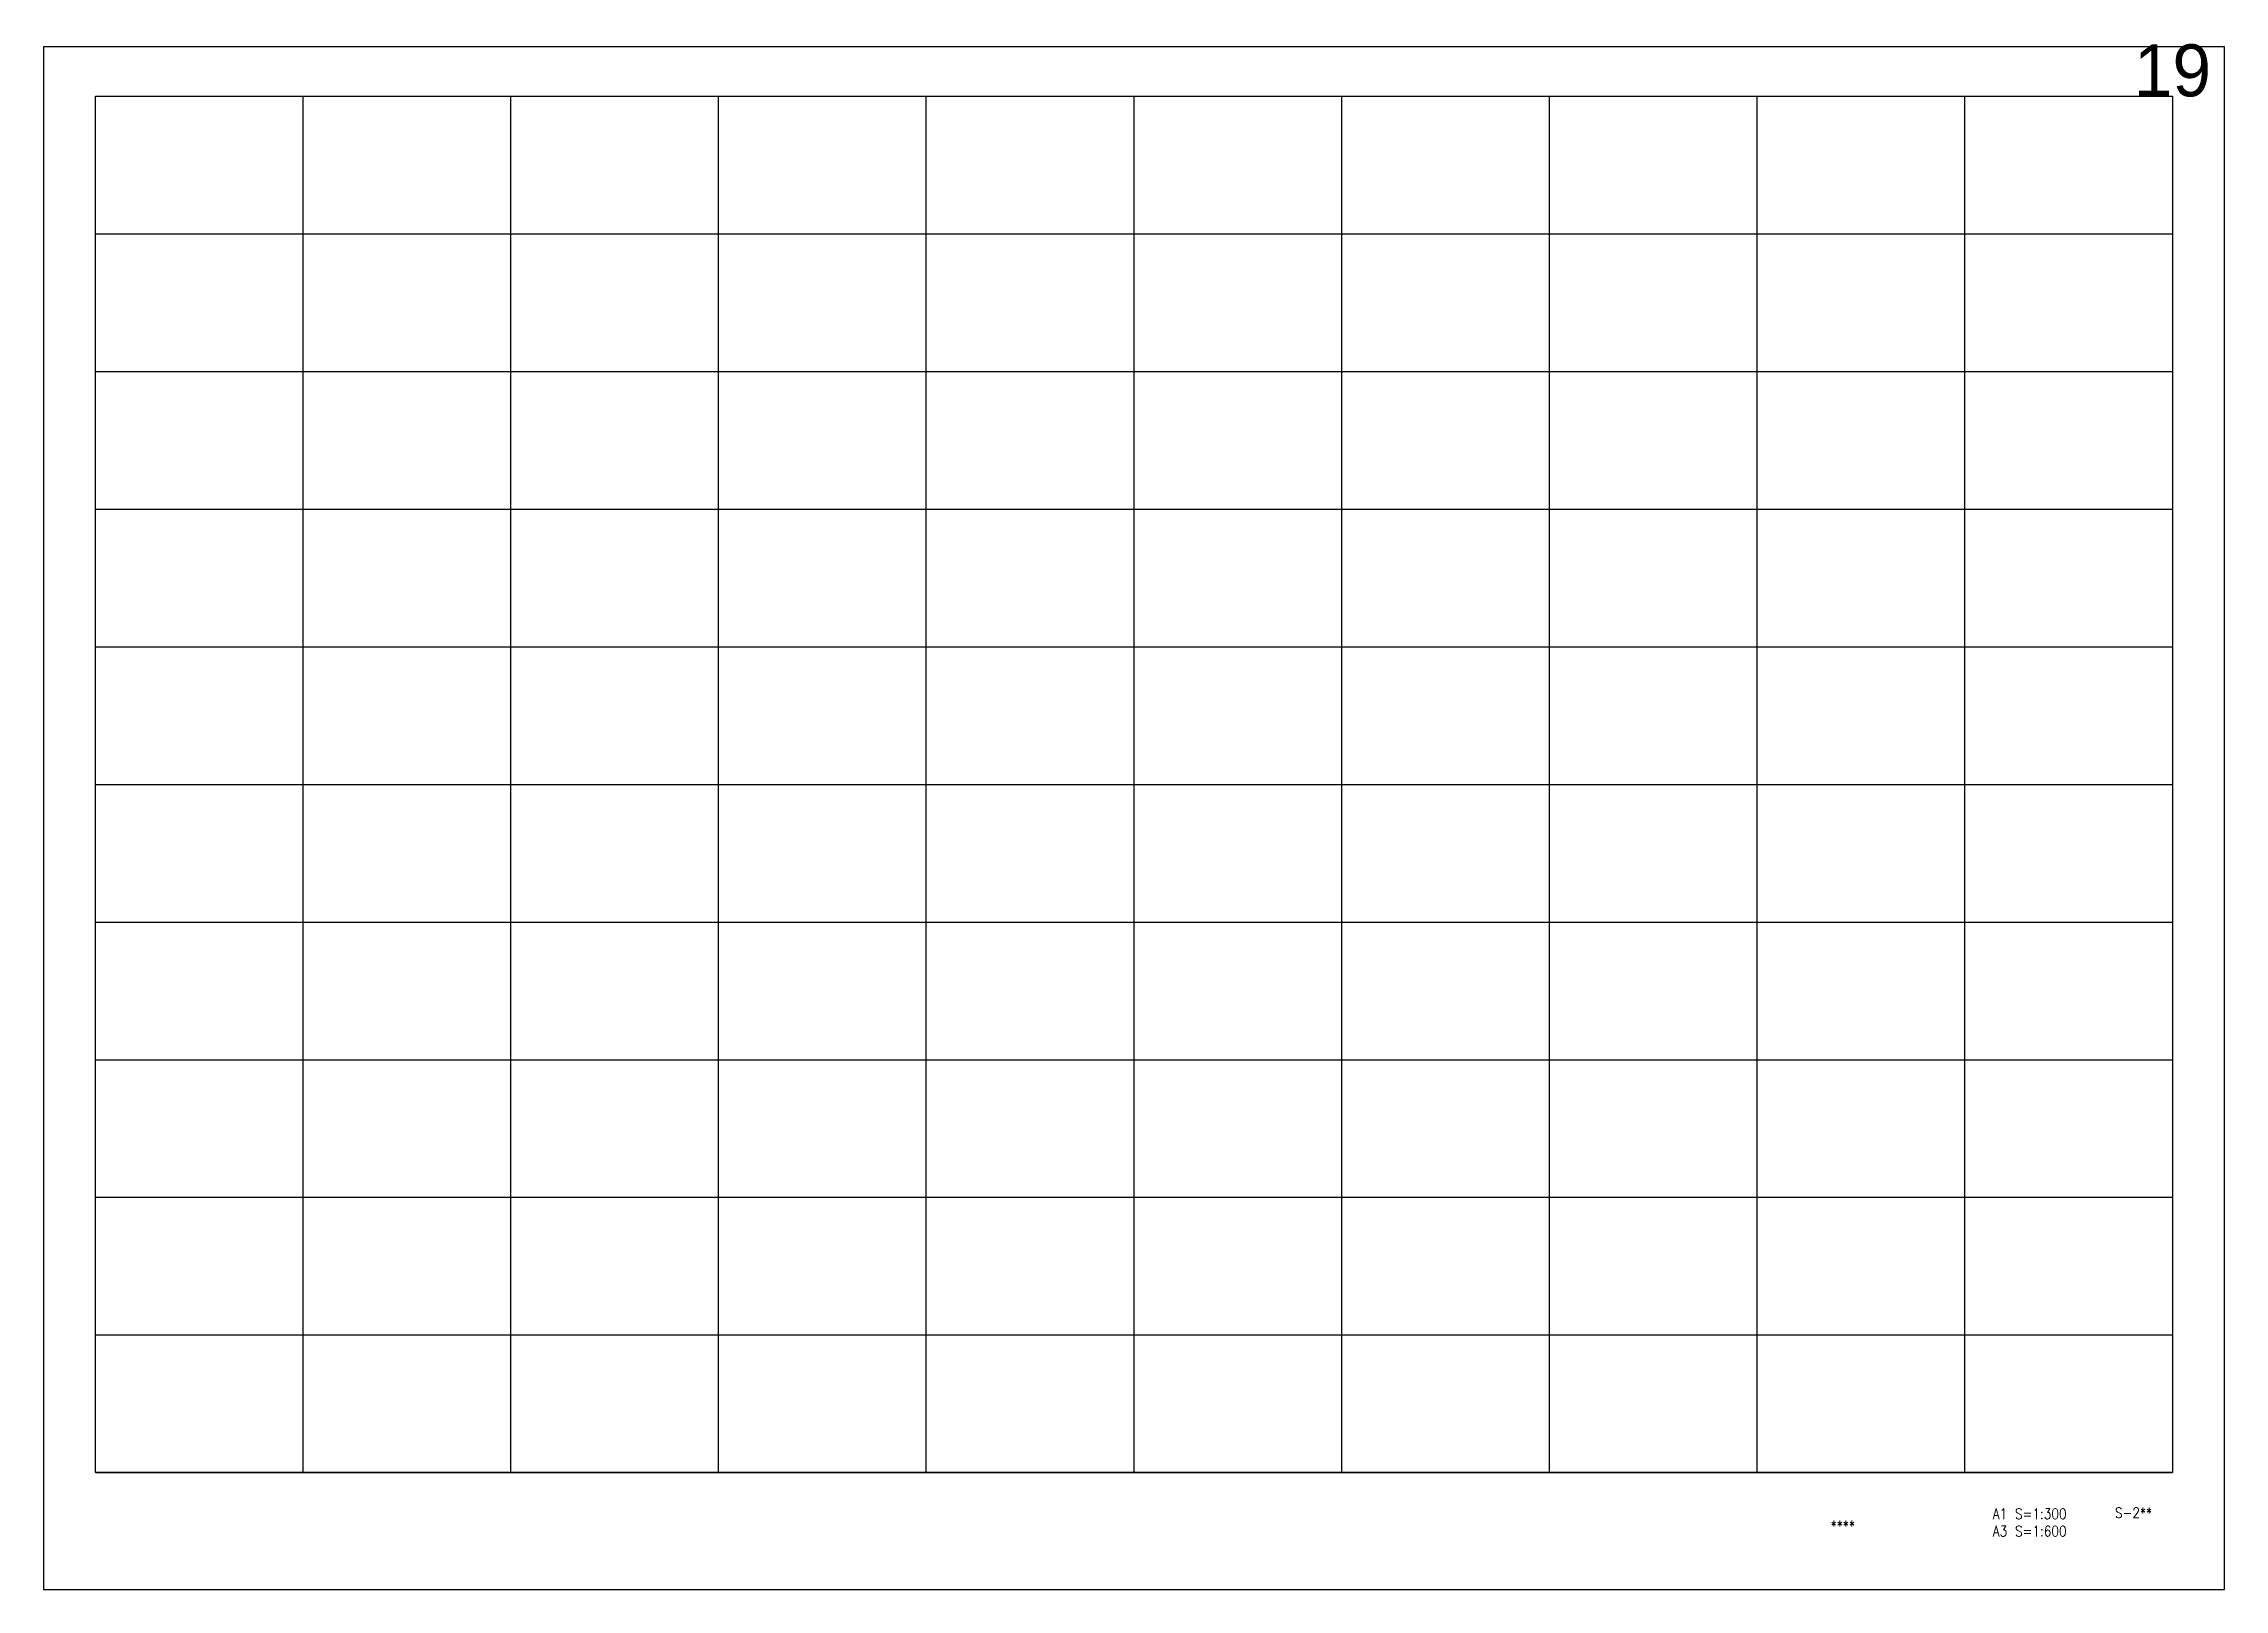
# Model space of a CAD drawing. Extents: x -62685 to 486000, y -1007100 to 210463.
# Drawn here: x 180000 to 306000, y -905100 to -815805 of the extents above; entities that cross this region are included whole.
import ezdxf
from ezdxf.enums import TextEntityAlignment as Align

# ---------------------------------------------------------------- set-up
doc = ezdxf.new("R2010")
doc.units = 0
doc.header["$MEASUREMENT"] = 0
doc.layers.add('99_レイアウト枠', color=251, linetype='CONTINUOUS', plot=False)
doc.layers.add('99_頁番号', color=6, linetype='CONTINUOUS')
doc.styles.add('DRACAD', font='txt', dxfattribs={"width": 0.85, "bigfont": 'extfont2'})
doc.styles.get("Standard").update_dxf_attribs({"font": 'Osaka.ttc'})

msp = doc.modelspace()

# ---------------------------------------------------------------- texts
at = {"layer": '99_レイアウト枠'}
msp.add_text('19', height=3000, dxfattribs=at).set_placement((303000, -818850), align=Align.CENTER)
at = {"layer": '99_頁番号', "char_height": 600, "attachment_point": 5, "style": 'DRACAD'}
for s, insert in [('A1 S=1:300^JA3 S=1:600', (294750, -901236.5)), ('{S-2**}', (300750, -900675)), ('{  ****  }', (283500, -901425))]:
    msp.add_mtext(s, dxfattribs=dict(at, insert=insert))

# ---------------------------------------------------------------- linework, layer by layer
at = {"layer": '99_レイアウト枠'}
for p, q in [((183000, -898350), (183000, -818850)), ((195000, -898350), (195000, -818850)), ((207000, -898350), (207000, -818850)), ((219000, -898350), (219000, -818850)), ((231000, -898350), (231000, -818850)), ((243000, -898350), (243000, -818850)), ((255000, -898350), (255000, -818850)), ((267000, -898350), (267000, -818850)), ((279000, -898350), (279000, -818850)), ((291000, -898350), (291000, -818850)), ((183000, -826800), (303000, -826800)), ((183000, -834750), (303000, -834750)), ((183000, -842700), (303000, -842700)), ((183000, -850650), (303000, -850650)), ((183000, -858600), (303000, -858600)), ((183000, -866550), (303000, -866550)), ((183000, -874500), (303000, -874500)), ((183000, -882450), (303000, -882450)), ((183000, -890400), (303000, -890400)), ((183000, -898350), (303000, -898350))]:
    msp.add_line(p, q, dxfattribs=at)
for points in [[(180000, -905100), (306000, -905100), (306000, -816000), (180000, -816000)], [(183000, -818850), (303000, -818850), (303000, -898350), (183000, -898350)]]:
    msp.add_lwpolyline(points, close=True, dxfattribs=at)

msp.set_redraw_order([(e.dxf.handle, doc.entitydb.next_handle()) for e in msp.query("TEXT MTEXT ATTDEF DIMENSION ARC_DIMENSION")])  # texts and dimensions are drawn at this point

doc.saveas('drawing.dxf')
